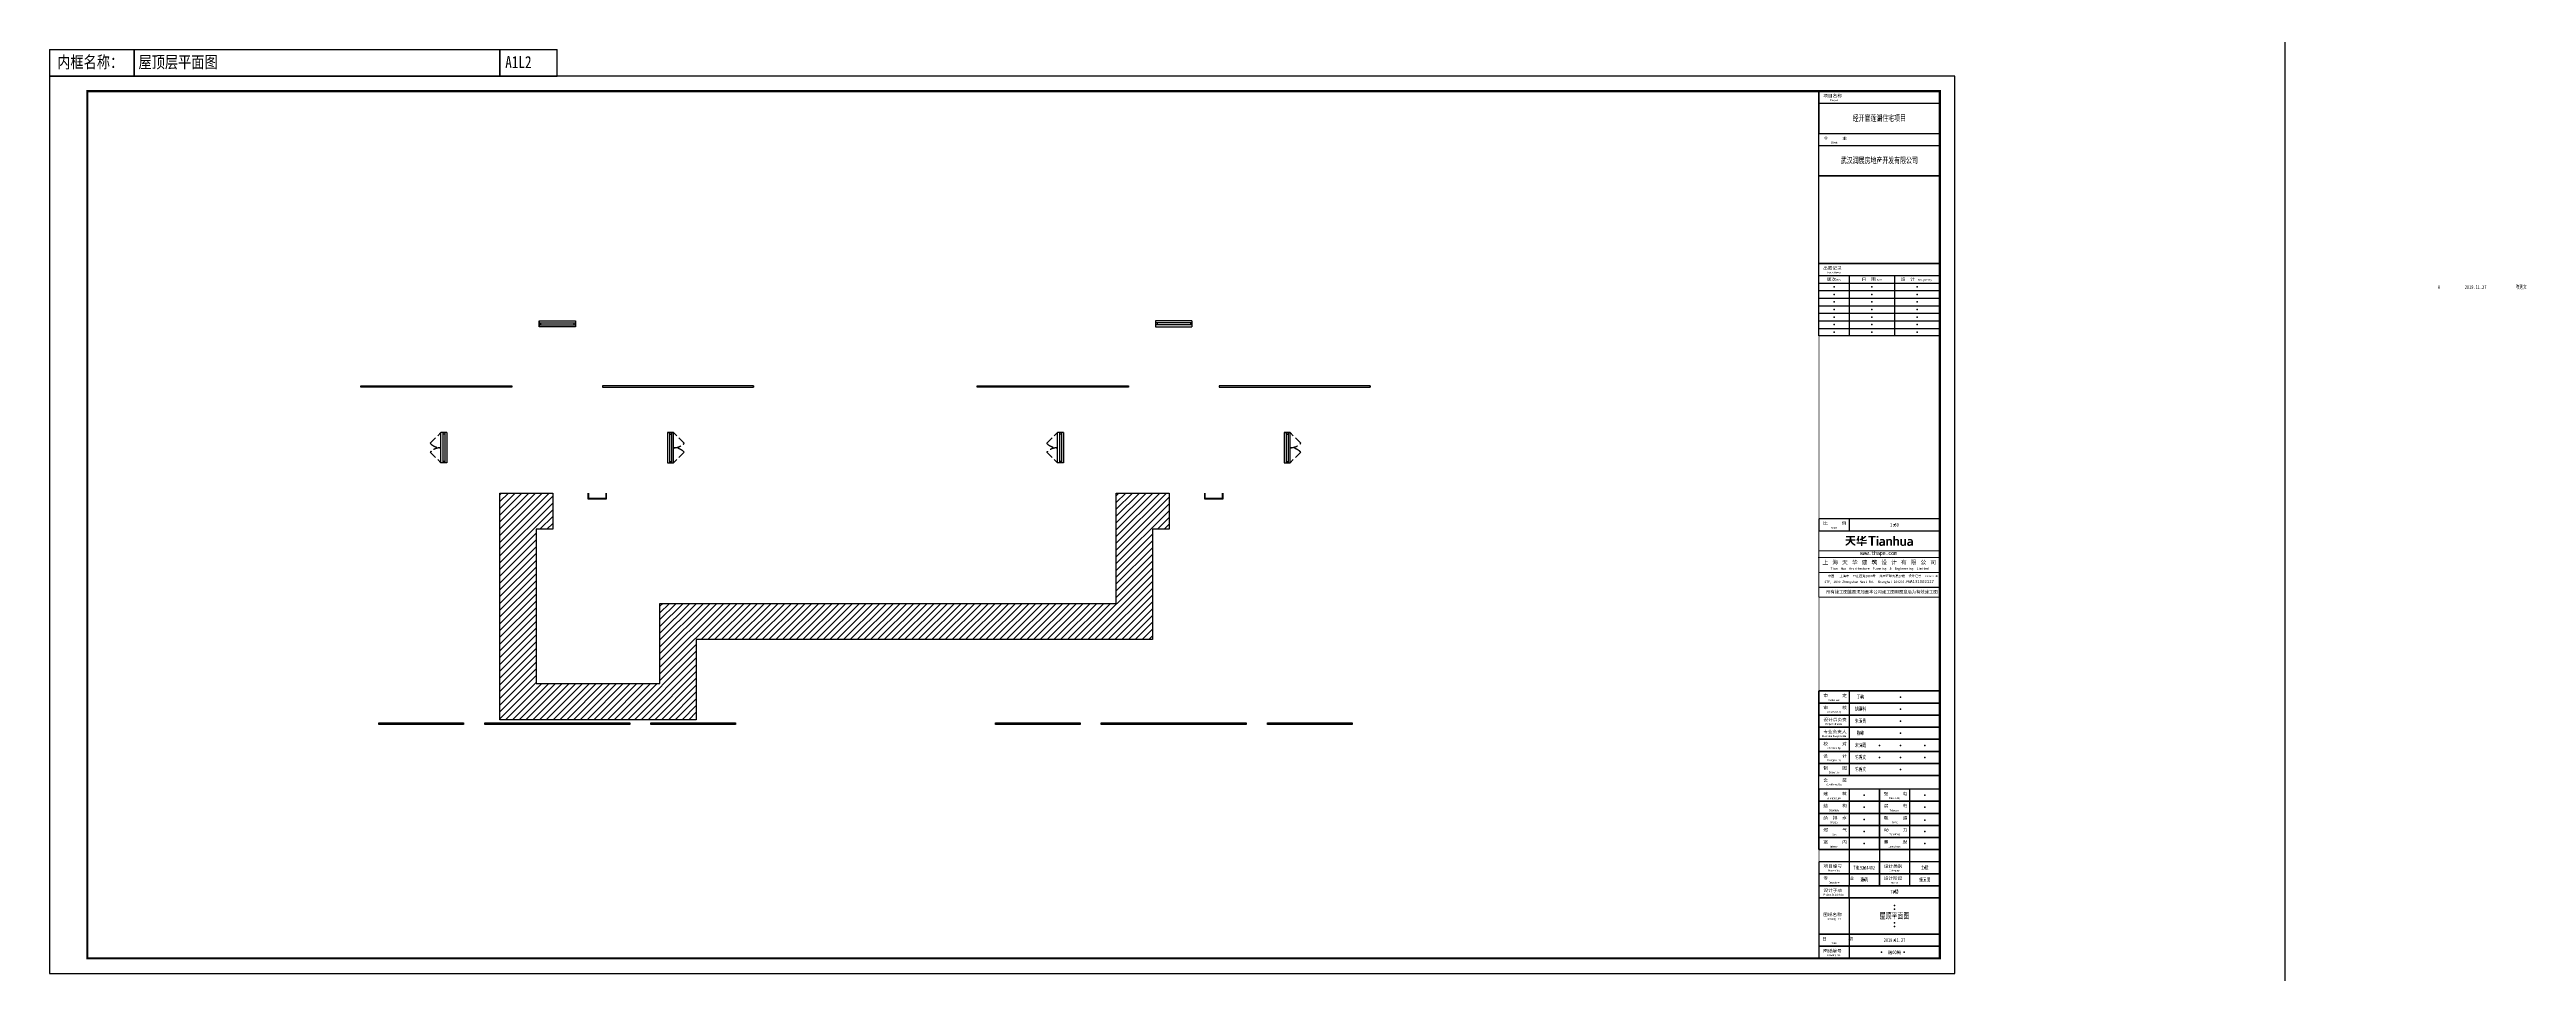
# Model space of a CAD drawing. Extents: x -624355 to 2378000, y 0 to 1700000.
# Drawn here: x 375645 to 457608, y 876925 to 907505 of the extents above; entities that cross this region are included whole.
import ezdxf
from ezdxf.enums import TextEntityAlignment as Align

# ---------------------------------------------------------------- set-up
doc = ezdxf.new("R2010")
doc.units = 0
doc.header["$LTSCALE"] = 1000
doc.header["$MEASUREMENT"] = 0
doc.linetypes.add('DASH', pattern=[0.35, 0.25, -0.1])
doc.layers.get('0').update_dxf_attribs({"linetype": 'CONTINUOUS'})
for name, color, linetype in [('AE-ELEV-4', 251, 'CONTINUOUS'), ('AE-HDWR', 8, 'CONTINUOUS'), ('AE-PATN-MATE', 8, 'CONTINUOUS'), ('AE-WALL', 255, 'CONTINUOUS'), ('AE-WIND', 11, 'CONTINUOUS'), ('C-SHET-LOGO', 7, 'CONTINUOUS'), ('C-SHET-SHET', 144, 'CONTINUOUS'), ('C-XREF-INT', 7, 'CONTINUOUS')]:
    doc.layers.add(name, color=color, linetype=linetype)
doc.layers.add('C-XREF-SLCT', color=7, linetype='CONTINUOUS', plot=False)
doc.layers.add('内框', color=8, linetype='CONTINUOUS', plot=False)
doc.layers.get('C-XREF-INT').off()
doc.styles.add('Acs', font='', dxfattribs={"width": 0.7})
doc.styles.get("Standard").update_dxf_attribs({"font": '', "width": 0.7})
doc.styles.add('STYLEP4', font='GOTHIC.TTF')
doc.styles.add('TH-STYLE1', font='', dxfattribs={"width": 0.7})
doc.styles.add('TH-STYLE2', font='', dxfattribs={"width": 0.7})
doc.styles.add('TH-STYLEP5', font='')
doc.styles.add('TuKuang', font='', dxfattribs={"width": 1.1})
doc.styles.add('黑体', font='simhei.ttf')
doc.styles.get('Acs').set_extended_font_data('SimSun')
doc.styles.get('Standard').set_extended_font_data('SimSun')
doc.styles.get('TH-STYLE1').set_extended_font_data('SimSun')
doc.styles.get('TH-STYLE2').set_extended_font_data('SimSun')
doc.styles.get('TH-STYLEP5').set_extended_font_data('SimSun')
doc.styles.get('TuKuang').set_extended_font_data('SimSun')

# ---------------------------------------------------------------- blocks, each defined once
blk = doc.blocks.new('楼梯间窗平面')
at = {"layer": 'AE-HDWR'}
blk.add_lwpolyline([(0, 0), (1200, 0), (1200, -200), (0, -200)], close=True, dxfattribs=at)
blk.add_wipeout([(0, 0), (1200, 0), (1200, -200), (0, -200)]).dxf.layer = 'AE-HDWR'
at = {"layer": 'AE-WALL'}
for points in [[(0, 0), (0, -200)], [(1200, 0), (1200, -200)]]:
    blk.add_lwpolyline(points, dxfattribs=at)
at = {"layer": 'AE-WIND'}
for points in [[(0, 0), (1200, 0)], [(0, -65), (1200, -65)], [(0, -135), (1200, -135)], [(1200, -200), (0, -200)], [(50, -65), (50, -135)], [(1150, -65), (1150, -135)]]:
    blk.add_lwpolyline(points, dxfattribs=at)
blk = doc.blocks.new('THAPE_A1L2_inner')
blk.add_line((1251, 527), (1251, 555))
at = {"layer": '内框'}
for p, q in [((0, 611.6), (0, 594)), ((0, 611.6), (336, 611.6)), ((56, 594), (56, 611.6)), ((56, 611.6), (56, 594)), ((298.1, 594), (298.1, 611.6)), ((298.1, 611.6), (298.1, 594)), ((336, 594), (336, 611.6)), ((0, 594), (56, 594)), ((32, 594), (0, 594)), ((96, 594), (32, 594)), ((56, 594), (298.1, 594)), ((224, 594), (96, 594)), ((336, 594), (224, 594)), ((298.1, 594), (336, 594))]:
    blk.add_line(p, q, dxfattribs=at)
blk.add_lwpolyline([(0, 0), (1261, 0), (1261, 594), (0, 594)], close=True, dxfattribs=at)
at = {"layer": '内框', "const_width": 1.4}
blk.add_lwpolyline([(25, 584), (25, 10), (1251, 10), (1251, 584)], close=True, dxfattribs=at)
at = {"layer": '内框', "const_width": 0.5}
blk.add_lwpolyline([(1171, 584), (1171, 10)], dxfattribs=at)
at = {"layer": '内框', "style": '黑体', "width": 0.8}
for s, p in [('内框名称：', (5.1, 599.3)), ('A1L2', (301.6, 599.3))]:
    blk.add_text(s, height=8, dxfattribs=at).set_placement(p)
blk.add_attdef('内框名称', (58.9, 599.3), '', height=8, dxfattribs=at)
blk = doc.blocks.new('TH')
at = {"linetype": 'Continuous'}
h = blk.add_hatch(color=256, dxfattribs=at)
h.dxf.hatch_style = 1
h.paths.add_polyline_path([(2.82, 2.83), (2.82, 2.98), (1.76, 2.98), (1.22, 2.98), (0.16, 2.98), (0.16, 2.83), (0.16, 2.76), (0.16, 2.61), (0.59, 2.61), (0.81, 2.61), (1.24, 2.61), (1.24, 2.34), (1.24, 2.21), (1.24, 1.92), (0.74, 1.92), (0.5, 1.92), (0, 1.92), (0, 1.54), (0.69, 1.54), (1.11, 1.54), (1.15, 1.54), (1.09, 1.43), (1.07, 1.39), (1.04, 1.32), (1.01, 1.28), (1, 1.27), (0.98, 1.23), (0.93, 1.15), (0.9, 1.12), (0.74, 0.94), (0.69, 0.89), (0.61, 0.83), (0.57, 0.8), (0.47, 0.72), (0.41, 0.68), (0.35, 0.64), (0.32, 0.63), (0.26, 0.59), (0, 0.46), (0, 0), (0.14, 0.05), (0.19, 0.07), (0.3, 0.11), (0.39, 0.16), (0.43, 0.18), (0.52, 0.22), (0.58, 0.26), (0.61, 0.28), (0.68, 0.32), (0.82, 0.41), (0.87, 0.45), (0.99, 0.56), (1.07, 0.64), (1.12, 0.68), (1.2, 0.76), (1.26, 0.85), (1.33, 0.94), (1.42, 1.08), (1.44, 1.11), (1.49, 1.19), (1.55, 1.08), (1.58, 1.04), (1.63, 0.96), (1.69, 0.88), (1.7, 0.86), (1.87, 0.67), (1.91, 0.64), (1.98, 0.57), (2.07, 0.49), (2.12, 0.45), (2.21, 0.38), (2.3, 0.32), (2.38, 0.28), (2.41, 0.26), (2.48, 0.21), (2.55, 0.18), (2.59, 0.16), (2.66, 0.12), (2.78, 0.07), (2.84, 0.05), (2.98, 0), (2.98, 0.2), (2.98, 0.28), (2.98, 0.46), (2.79, 0.56), (2.75, 0.58), (2.65, 0.63), (2.62, 0.65), (2.6, 0.66), (2.48, 0.74), (2.41, 0.79), (2.37, 0.83), (2.28, 0.9), (2.24, 0.94), (2.22, 0.97), (2.17, 1.01), (2.09, 1.11), (2.05, 1.16), (1.98, 1.27), (1.91, 1.36), (1.89, 1.42), (1.84, 1.54), (2.98, 1.54), (2.98, 1.92), (2.48, 1.92), (2.24, 1.92), (1.74, 1.92), (1.74, 2.61), (2.18, 2.61), (2.39, 2.61), (2.82, 2.61), (2.82, 2.76)])
h = blk.add_hatch(color=256, dxfattribs=at)
h.dxf.hatch_style = 1
h.paths.add_polyline_path([(4.07, 2.55), (4.12, 2.88), (4.12, 3), (3.95, 3), (3.87, 3), (3.68, 3), (3.68, 2.95), (3.68, 2.93), (3.68, 2.89), (3.65, 2.65), (3.64, 2.58), (3.61, 2.46), (3.57, 2.36), (3.55, 2.32), (3.5, 2.23), (3.45, 2.17), (3.33, 2.03), (3.33, 1.84), (3.33, 1.75), (3.33, 1.55), (3.52, 1.65), (3.64, 1.73), (3.64, 1.56), (3.64, 1.49), (3.64, 1.31), (4.07, 1.31), (4.07, 1.81), (4.07, 2.06)])
h = blk.add_hatch(color=256, dxfattribs=at)
h.dxf.hatch_style = 1
h.paths.add_polyline_path([(6.31, 0.92), (6.31, 1.07), (5.81, 1.07), (5.56, 1.07), (5.06, 1.07), (5.06, 1.28), (4.59, 1.28), (4.59, 1.07), (3.33, 1.07), (3.33, 0.69), (4.09, 0.69), (4.59, 0.69), (4.59, 0.01), (5.06, 0.01), (5.06, 0.69), (5.56, 0.69), (5.81, 0.69), (6.31, 0.69), (6.31, 0.84)])
h = blk.add_hatch(color=256, dxfattribs=at)
h.dxf.hatch_style = 1
h.paths.add_polyline_path([(5.51, 2.19), (5.52, 2.19), (5.54, 2.21), (5.64, 2.28), (5.69, 2.32), (5.79, 2.4), (5.88, 2.49), (5.93, 2.54), (6.02, 2.63), (6.16, 2.8), (6.19, 2.86), (6.21, 2.89), (6.24, 2.96), (6.03, 2.96), (5.93, 2.96), (5.73, 2.96), (5.6, 2.8), (5.56, 2.76), (5.53, 2.74), (5.49, 2.7), (5.4, 2.62), (5.35, 2.59), (5.2, 2.46), (5.2, 2.69), (5.2, 2.79), (5.2, 3), (5.02, 3), (4.93, 3), (4.76, 3), (4.76, 2.69), (4.76, 2.54), (4.76, 2.23), (4.69, 2.2), (4.65, 2.19), (4.58, 2.16), (4.53, 2.14), (4.51, 2.14), (4.25, 2.06), (4.25, 1.91), (4.25, 1.83), (4.25, 1.65), (4.44, 1.7), (4.48, 1.71), (4.56, 1.73), (4.63, 1.76), (4.67, 1.77), (4.77, 1.8), (4.77, 1.74), (4.77, 1.72), (4.8, 1.65), (4.8, 1.63), (4.82, 1.6), (4.86, 1.55), (4.89, 1.51), (4.92, 1.49), (4.97, 1.47), (5.01, 1.46), (5.13, 1.42), (5.5, 1.42), (5.69, 1.42), (6.06, 1.42), (6.15, 1.44), (6.19, 1.45), (6.31, 1.5), (6.31, 1.66), (6.31, 1.73), (6.31, 1.87), (6.23, 1.84), (6.19, 1.83), (6.12, 1.8), (6.06, 1.79), (5.78, 1.79), (5.64, 1.79), (5.35, 1.79), (5.31, 1.8), (5.28, 1.81), (5.24, 1.84), (5.23, 1.87), (5.22, 1.89), (5.2, 1.92), (5.2, 1.95), (5.2, 1.97), (5.21, 2), (5.3, 2.05), (5.34, 2.08)])
h = blk.add_hatch(color=256, dxfattribs=at)
h.dxf.hatch_style = 1
h.paths.add_polyline_path([(8.18, 2.52), (8.68, 2.52), (9, 2.52), (9, 2.95), (6.84, 2.95), (6.84, 2.52), (7.66, 2.52), (7.66, 1.53), (7.66, 1.04), (7.66, 0.04), (8.18, 0.04), (8.18, 1.03), (8.18, 1.53)])
h = blk.add_hatch(color=256, dxfattribs=at)
h.dxf.hatch_style = 1
h.paths.add_polyline_path([(9.8, 2.97), (9.29, 2.97), (9.29, 2.5), (9.8, 2.5)])
h = blk.add_hatch(color=256, dxfattribs=at)
h.dxf.hatch_style = 1
h.paths.add_polyline_path([(9.8, 2.04), (9.29, 2.04), (9.29, 1.25), (9.29, 0.04), (9.8, 0.04)])
h = blk.add_hatch(color=256, dxfattribs=at)
h.dxf.hatch_style = 1
h.paths.add_polyline_path([(11.51, 1.95), (11.5, 1.96), (11.49, 1.96), (11.48, 1.97), (11.47, 1.97), (11.46, 1.98), (11.45, 1.98), (11.44, 1.99), (11.43, 1.99), (11.42, 2), (11.41, 2), (11.4, 2.01), (11.39, 2.01), (11.38, 2.02), (11.37, 2.02), (11.34, 2.03), (11.34, 2.03), (11.31, 2.04), (11.31, 2.04), (11.27, 2.05), (11.27, 2.05), (11.23, 2.06), (11.23, 2.06), (11.17, 2.07), (11.17, 2.07), (11.06, 2.08), (11.05, 2.09), (10.93, 2.08), (10.92, 2.08), (10.78, 2.07), (10.78, 2.07), (10.7, 2.06), (10.7, 2.06), (10.64, 2.05), (10.64, 2.05), (10.59, 2.04), (10.59, 2.04), (10.55, 2.03), (10.5, 2.02), (10.5, 2.02), (10.47, 2.01), (10.43, 2), (10.43, 2), (10.4, 1.99), (10.4, 1.99), (10.37, 1.98), (10.37, 1.98), (10.34, 1.97), (10.34, 1.97), (10.31, 1.97), (10.31, 1.58), (10.32, 1.58), (10.33, 1.58), (10.35, 1.59), (10.36, 1.59), (10.37, 1.6), (10.4, 1.61), (10.4, 1.61), (10.43, 1.62), (10.43, 1.62), (10.46, 1.63), (10.46, 1.63), (10.49, 1.64), (10.53, 1.65), (10.53, 1.65), (10.56, 1.66), (10.6, 1.67), (10.6, 1.67), (10.64, 1.68), (10.69, 1.69), (10.75, 1.7), (10.84, 1.71), (10.85, 1.71), (10.99, 1.71), (10.99, 1.71), (11.05, 1.7), (11.09, 1.69), (11.12, 1.68), (11.12, 1.68), (11.15, 1.67), (11.17, 1.66), (11.18, 1.66), (11.19, 1.65), (11.2, 1.64), (11.21, 1.64), (11.22, 1.63), (11.22, 1.63), (11.23, 1.62), (11.23, 1.62), (11.24, 1.61), (11.24, 1.61), (11.25, 1.6), (11.25, 1.6), (11.26, 1.59), (11.27, 1.57), (11.27, 1.57), (11.28, 1.56), (11.29, 1.54), (11.3, 1.51), (11.3, 1.51), (11.31, 1.48), (11.31, 1.46), (11.31, 1.4), (11.31, 1.28), (11.19, 1.28), (11.05, 1.28), (10.86, 1.27), (10.86, 1.27), (10.76, 1.26), (10.76, 1.26), (10.69, 1.25), (10.69, 1.25), (10.64, 1.24), (10.64, 1.24), (10.6, 1.23), (10.6, 1.23), (10.56, 1.22), (10.56, 1.22), (10.53, 1.21), (10.53, 1.21), (10.5, 1.2), (10.5, 1.2), (10.47, 1.19), (10.47, 1.19), (10.45, 1.18), (10.42, 1.17), (10.42, 1.17), (10.41, 1.16), (10.4, 1.16), (10.39, 1.15), (10.38, 1.15), (10.37, 1.14), (10.36, 1.14), (10.35, 1.13), (10.34, 1.12), (10.33, 1.12), (10.32, 1.11), (10.31, 1.11), (10.31, 1.11), (10.3, 1.1), (10.29, 1.09), (10.28, 1.08), (10.27, 1.08), (10.27, 1.08), (10.26, 1.07), (10.26, 1.07), (10.25, 1.06), (10.25, 1.06), (10.24, 1.05), (10.24, 1.05), (10.23, 1.04), (10.23, 1.04), (10.22, 1.03), (10.22, 1.03), (10.21, 1.02), (10.2, 1.01), (10.2, 1.01), (10.19, 0.99), (10.18, 0.98), (10.17, 0.97), (10.17, 0.97), (10.16, 0.95), (10.16, 0.95), (10.15, 0.93), (10.14, 0.92), (10.14, 0.92), (10.13, 0.89), (10.12, 0.87), (10.12, 0.87), (10.11, 0.85), (10.11, 0.85), (10.1, 0.81), (10.1, 0.81), (10.09, 0.77), (10.07, 0.7), (10.07, 0.55), (10.09, 0.48), (10.09, 0.48), (10.1, 0.43), (10.1, 0.43), (10.11, 0.39), (10.11, 0.39), (10.12, 0.36), (10.12, 0.36), (10.13, 0.34), (10.13, 0.34), (10.14, 0.32), (10.14, 0.32), (10.15, 0.3), (10.15, 0.3), (10.16, 0.28), (10.16, 0.28), (10.17, 0.26), (10.17, 0.26), (10.18, 0.24), (10.18, 0.24), (10.19, 0.23), (10.19, 0.23), (10.2, 0.22), (10.21, 0.2), (10.21, 0.2), (10.22, 0.19), (10.22, 0.19), (10.23, 0.18), (10.23, 0.18), (10.24, 0.17), (10.24, 0.17), (10.25, 0.16), (10.25, 0.16), (10.26, 0.15), (10.26, 0.15), (10.27, 0.14), (10.27, 0.14), (10.28, 0.13), (10.28, 0.13), (10.29, 0.12), (10.3, 0.11), (10.31, 0.1), (10.32, 0.1), (10.33, 0.09), (10.34, 0.08), (10.35, 0.08), (10.36, 0.07), (10.37, 0.06), (10.38, 0.06), (10.39, 0.05), (10.4, 0.05), (10.41, 0.04), (10.41, 0.04), (10.44, 0.03), (10.46, 0.02), (10.46, 0.02), (10.5, 0.01), (10.5, 0.01), (10.54, 0), (10.61, -0.01), (10.8, -0.01), (10.89, 0), (10.93, 0.01), (10.98, 0.02), (10.98, 0.02), (11.01, 0.03), (11.05, 0.04), (11.06, 0.04), (11.07, 0.05), (11.1, 0.06), (11.11, 0.06), (11.12, 0.07), (11.13, 0.07), (11.14, 0.08), (11.15, 0.08), (11.16, 0.09), (11.17, 0.09), (11.18, 0.1), (11.19, 0.1), (11.2, 0.11), (11.21, 0.12), (11.21, 0.12), (11.23, 0.13), (11.24, 0.14), (11.24, 0.14), (11.25, 0.15), (11.25, 0.15), (11.26, 0.16), (11.26, 0.16), (11.28, 0.17), (11.29, 0.18), (11.29, 0.18), (11.3, 0.19), (11.3, 0.19), (11.31, 0.2), (11.36, 0.24), (11.36, 0.04), (11.82, 0.04), (11.82, 1.29), (11.82, 1.31), (11.81, 1.39), (11.81, 1.39), (11.8, 1.46), (11.8, 1.46), (11.79, 1.5), (11.78, 1.55), (11.78, 1.55), (11.77, 1.58), (11.77, 1.58), (11.76, 1.61), (11.76, 1.61), (11.75, 1.64), (11.75, 1.64), (11.74, 1.66), (11.74, 1.66), (11.73, 1.68), (11.72, 1.71), (11.72, 1.71), (11.71, 1.72), (11.7, 1.74), (11.7, 1.74), (11.69, 1.76), (11.69, 1.76), (11.68, 1.78), (11.68, 1.78), (11.67, 1.79), (11.66, 1.81), (11.66, 1.81), (11.65, 1.82), (11.65, 1.82), (11.64, 1.83), (11.64, 1.83), (11.63, 1.84), (11.62, 1.86), (11.62, 1.86), (11.61, 1.87), (11.61, 1.87), (11.6, 1.88), (11.6, 1.88), (11.59, 1.89), (11.59, 1.89), (11.58, 1.9), (11.57, 1.9), (11.55, 1.91), (11.55, 1.92), (11.54, 1.93), (11.53, 1.93), (11.51, 1.94)])
h.paths.add_polyline_path([(11.04, 0.92), (11.31, 0.93), (11.31, 0.76), (11.31, 0.74), (11.3, 0.72), (11.29, 0.69), (11.28, 0.66), (11.27, 0.64), (11.26, 0.62), (11.25, 0.6), (11.25, 0.6), (11.24, 0.59), (11.24, 0.58), (11.23, 0.58), (11.23, 0.57), (11.22, 0.56), (11.22, 0.56), (11.21, 0.55), (11.21, 0.55), (11.2, 0.54), (11.2, 0.54), (11.19, 0.53), (11.19, 0.53), (11.18, 0.52), (11.17, 0.51), (11.16, 0.5), (11.15, 0.5), (11.14, 0.49), (11.13, 0.48), (11.12, 0.48), (11.11, 0.47), (11.09, 0.46), (11.06, 0.45), (11.06, 0.45), (11.04, 0.44), (11.01, 0.43), (10.97, 0.42), (10.92, 0.41), (10.91, 0.41), (10.84, 0.41), (10.81, 0.41), (10.76, 0.41), (10.72, 0.42), (10.69, 0.43), (10.67, 0.44), (10.67, 0.45), (10.66, 0.45), (10.64, 0.46), (10.64, 0.47), (10.63, 0.48), (10.63, 0.48), (10.62, 0.49), (10.61, 0.51), (10.61, 0.51), (10.6, 0.52), (10.59, 0.55), (10.58, 0.57), (10.58, 0.58), (10.57, 0.62), (10.57, 0.67), (10.57, 0.69), (10.57, 0.71), (10.58, 0.72), (10.59, 0.74), (10.59, 0.74), (10.6, 0.76), (10.61, 0.78), (10.62, 0.79), (10.62, 0.79), (10.63, 0.8), (10.63, 0.8), (10.64, 0.81), (10.64, 0.81), (10.65, 0.82), (10.65, 0.82), (10.67, 0.83), (10.69, 0.84), (10.71, 0.85), (10.73, 0.86), (10.75, 0.87), (10.79, 0.88), (10.79, 0.88), (10.82, 0.89), (10.87, 0.9), (10.93, 0.91), (11.02, 0.92)], flags=16)
h = blk.add_hatch(color=256, dxfattribs=at)
h.dxf.hatch_style = 1
h.paths.add_polyline_path([(12.71, 1.48), (12.72, 1.5), (12.72, 1.5), (12.73, 1.52), (12.73, 1.52), (12.74, 1.54), (12.74, 1.54), (12.75, 1.55), (12.75, 1.55), (12.76, 1.57), (12.76, 1.57), (12.77, 1.58), (12.77, 1.58), (12.78, 1.59), (12.78, 1.59), (12.8, 1.61), (12.81, 1.62), (12.83, 1.63), (12.84, 1.64), (12.85, 1.64), (12.87, 1.65), (12.88, 1.65), (12.89, 1.66), (12.9, 1.66), (12.91, 1.67), (12.94, 1.68), (12.94, 1.68), (12.97, 1.69), (13.01, 1.7), (13.07, 1.71), (13.11, 1.71), (13.15, 1.71), (13.18, 1.71), (13.23, 1.7), (13.26, 1.69), (13.28, 1.68), (13.29, 1.68), (13.3, 1.67), (13.31, 1.67), (13.32, 1.66), (13.33, 1.66), (13.33, 1.66), (13.34, 1.65), (13.34, 1.65), (13.35, 1.64), (13.35, 1.64), (13.36, 1.63), (13.36, 1.63), (13.37, 1.62), (13.37, 1.62), (13.38, 1.61), (13.38, 1.61), (13.39, 1.6), (13.4, 1.58), (13.4, 1.58), (13.41, 1.56), (13.41, 1.56), (13.42, 1.54), (13.43, 1.51), (13.44, 1.44), (13.44, 0.04), (13.94, 0.04), (13.94, 1.45), (13.93, 1.55), (13.93, 1.55), (13.92, 1.6), (13.92, 1.6), (13.91, 1.64), (13.91, 1.64), (13.9, 1.67), (13.9, 1.67), (13.89, 1.7), (13.89, 1.7), (13.88, 1.72), (13.88, 1.72), (13.87, 1.74), (13.87, 1.74), (13.86, 1.76), (13.86, 1.76), (13.85, 1.78), (13.85, 1.78), (13.84, 1.8), (13.84, 1.8), (13.83, 1.81), (13.83, 1.81), (13.82, 1.82), (13.81, 1.84), (13.81, 1.84), (13.8, 1.85), (13.8, 1.85), (13.79, 1.86), (13.79, 1.86), (13.78, 1.87), (13.77, 1.89), (13.77, 1.89), (13.76, 1.9), (13.76, 1.9), (13.75, 1.9), (13.74, 1.91), (13.73, 1.92), (13.73, 1.92), (13.72, 1.93), (13.72, 1.93), (13.71, 1.94), (13.71, 1.94), (13.7, 1.94), (13.69, 1.95), (13.68, 1.96), (13.68, 1.96), (13.67, 1.96), (13.66, 1.97), (13.65, 1.98), (13.65, 1.98), (13.64, 1.98), (13.63, 1.99), (13.62, 1.99), (13.61, 2), (13.6, 2), (13.59, 2.01), (13.58, 2.01), (13.57, 2.02), (13.56, 2.02), (13.53, 2.03), (13.52, 2.04), (13.51, 2.04), (13.47, 2.05), (13.44, 2.06), (13.44, 2.06), (13.38, 2.07), (13.38, 2.07), (13.29, 2.08), (13.29, 2.08), (13.19, 2.08), (13.09, 2.07), (13.09, 2.07), (13.04, 2.06), (13.04, 2.06), (13, 2.05), (13, 2.05), (12.96, 2.04), (12.96, 2.04), (12.93, 2.03), (12.93, 2.03), (12.9, 2.02), (12.9, 2.02), (12.89, 2.01), (12.88, 2.01), (12.87, 2), (12.86, 2), (12.85, 1.99), (12.84, 1.99), (12.83, 1.98), (12.82, 1.98), (12.81, 1.97), (12.8, 1.97), (12.79, 1.96), (12.77, 1.95), (12.76, 1.94), (12.74, 1.93), (12.73, 1.92), (12.72, 1.91), (12.7, 1.9), (12.69, 1.89), (12.66, 1.89), (12.66, 2.04), (12.2, 2.04), (12.2, 0.04), (12.71, 0.04)])
h = blk.add_hatch(color=256, dxfattribs=at)
h.dxf.hatch_style = 1
h.paths.add_polyline_path([(15.18, 1.71), (15.19, 1.71), (15.28, 1.71), (15.3, 1.71), (15.34, 1.7), (15.38, 1.69), (15.4, 1.68), (15.42, 1.67), (15.43, 1.67), (15.44, 1.66), (15.45, 1.65), (15.46, 1.65), (15.47, 1.64), (15.47, 1.64), (15.48, 1.63), (15.48, 1.63), (15.49, 1.62), (15.49, 1.62), (15.5, 1.61), (15.51, 1.59), (15.51, 1.59), (15.52, 1.58), (15.53, 1.56), (15.54, 1.53), (15.55, 1.49), (15.55, 0.04), (16.05, 0.04), (16.05, 1.53), (16.05, 1.53), (16.04, 1.59), (16.04, 1.59), (16.03, 1.63), (16.03, 1.63), (16.02, 1.66), (16.01, 1.69), (16.01, 1.69), (16, 1.71), (15.99, 1.73), (15.98, 1.75), (15.97, 1.77), (15.96, 1.79), (15.95, 1.81), (15.95, 1.81), (15.94, 1.82), (15.94, 1.82), (15.93, 1.83), (15.92, 1.85), (15.92, 1.85), (15.91, 1.86), (15.91, 1.86), (15.9, 1.87), (15.9, 1.87), (15.89, 1.88), (15.89, 1.88), (15.88, 1.89), (15.88, 1.89), (15.87, 1.9), (15.87, 1.9), (15.86, 1.91), (15.86, 1.91), (15.85, 1.92), (15.85, 1.92), (15.84, 1.93), (15.82, 1.94), (15.81, 1.95), (15.8, 1.96), (15.78, 1.97), (15.75, 1.98), (15.75, 1.99), (15.74, 1.99), (15.73, 2), (15.71, 2.01), (15.69, 2.02), (15.68, 2.02), (15.65, 2.03), (15.62, 2.04), (15.59, 2.05), (15.59, 2.05), (15.55, 2.06), (15.55, 2.06), (15.5, 2.07), (15.5, 2.07), (15.4, 2.08), (15.31, 2.08), (15.3, 2.08), (15.21, 2.07), (15.21, 2.07), (15.15, 2.06), (15.15, 2.06), (15.11, 2.05), (15.11, 2.05), (15.08, 2.04), (15.05, 2.03), (15.02, 2.02), (15.02, 2.02), (15, 2.01), (14.97, 2), (14.97, 2), (14.96, 1.99), (14.94, 1.98), (14.92, 1.97), (14.91, 1.97), (14.9, 1.96), (14.88, 1.95), (14.87, 1.95), (14.86, 1.94), (14.85, 1.93), (14.84, 1.93), (14.83, 1.91), (14.82, 1.91), (14.8, 1.9), (14.78, 1.89), (14.78, 2.95), (14.32, 2.95), (14.32, 0.04), (14.82, 0.04), (14.82, 1.45), (14.83, 1.49), (14.84, 1.51), (14.85, 1.53), (14.86, 1.55), (14.87, 1.56), (14.87, 1.56), (14.88, 1.57), (14.88, 1.57), (14.89, 1.58), (14.89, 1.58), (14.9, 1.59), (14.9, 1.59), (14.91, 1.6), (14.91, 1.6), (14.92, 1.61), (14.92, 1.61), (14.93, 1.61), (14.94, 1.63), (14.94, 1.63), (14.95, 1.64), (14.97, 1.64), (14.98, 1.64), (14.99, 1.65), (15.01, 1.66), (15.03, 1.67), (15.06, 1.68), (15.09, 1.69), (15.12, 1.7)])
h = blk.add_hatch(color=256, dxfattribs=at)
h.dxf.hatch_style = 1
h.paths.add_polyline_path([(16.93, 2.04), (16.42, 2.04), (16.42, 0.56), (16.42, 0.56), (16.43, 0.55), (16.44, 0.49), (16.44, 0.49), (16.45, 0.45), (16.45, 0.45), (16.46, 0.42), (16.46, 0.42), (16.47, 0.39), (16.47, 0.39), (16.48, 0.37), (16.49, 0.34), (16.49, 0.34), (16.5, 0.32), (16.5, 0.32), (16.51, 0.31), (16.52, 0.29), (16.52, 0.29), (16.53, 0.27), (16.53, 0.27), (16.54, 0.26), (16.55, 0.24), (16.55, 0.24), (16.56, 0.23), (16.56, 0.23), (16.57, 0.22), (16.57, 0.22), (16.58, 0.21), (16.58, 0.21), (16.59, 0.2), (16.59, 0.2), (16.6, 0.19), (16.6, 0.19), (16.61, 0.18), (16.61, 0.18), (16.62, 0.17), (16.62, 0.17), (16.63, 0.16), (16.63, 0.16), (16.64, 0.15), (16.64, 0.15), (16.65, 0.14), (16.66, 0.13), (16.67, 0.12), (16.68, 0.12), (16.69, 0.11), (16.7, 0.1), (16.71, 0.1), (16.72, 0.09), (16.73, 0.08), (16.74, 0.08), (16.75, 0.07), (16.76, 0.07), (16.77, 0.06), (16.78, 0.06), (16.79, 0.05), (16.8, 0.05), (16.81, 0.04), (16.81, 0.04), (16.84, 0.03), (16.84, 0.03), (16.87, 0.02), (16.87, 0.02), (16.91, 0.01), (16.91, 0.01), (16.95, 0), (17.02, -0.01), (17.03, -0.01), (17.05, -0.02), (17.11, -0.02), (17.18, -0.01), (17.21, -0.01), (17.28, 0), (17.28, 0), (17.33, 0.01), (17.33, 0.01), (17.37, 0.02), (17.37, 0.02), (17.4, 0.03), (17.4, 0.03), (17.43, 0.04), (17.43, 0.04), (17.46, 0.05), (17.47, 0.05), (17.48, 0.06), (17.51, 0.07), (17.52, 0.07), (17.53, 0.08), (17.54, 0.08), (17.55, 0.09), (17.56, 0.1), (17.58, 0.11), (17.59, 0.11), (17.6, 0.12), (17.63, 0.14), (17.64, 0.14), (17.65, 0.15), (17.65, 0.15), (17.66, 0.17), (17.69, 0.18), (17.69, 0.04), (18.15, 0.04), (18.15, 2.04), (17.66, 2.04), (17.66, 0.62), (17.65, 0.58), (17.64, 0.56), (17.64, 0.56), (17.63, 0.54), (17.62, 0.53), (17.62, 0.53), (17.61, 0.52), (17.61, 0.52), (17.6, 0.51), (17.6, 0.51), (17.59, 0.5), (17.59, 0.5), (17.58, 0.49), (17.58, 0.49), (17.57, 0.48), (17.57, 0.48), (17.56, 0.47), (17.56, 0.47), (17.55, 0.46), (17.54, 0.45), (17.53, 0.44), (17.52, 0.44), (17.51, 0.43), (17.5, 0.42), (17.49, 0.42), (17.48, 0.41), (17.47, 0.41), (17.45, 0.4), (17.42, 0.39), (17.42, 0.39), (17.39, 0.38), (17.39, 0.38), (17.36, 0.37), (17.31, 0.36), (17.18, 0.36), (17.16, 0.36), (17.12, 0.37), (17.12, 0.37), (17.09, 0.38), (17.08, 0.39), (17.07, 0.39), (17.06, 0.4), (17.05, 0.4), (17.03, 0.41), (17.03, 0.42), (17.02, 0.43), (17.02, 0.43), (17.01, 0.44), (17.01, 0.44), (17, 0.45), (17, 0.45), (16.99, 0.46), (16.99, 0.46), (16.98, 0.47), (16.97, 0.49), (16.97, 0.49), (16.96, 0.5), (16.95, 0.52), (16.94, 0.55), (16.93, 0.59)])
h = blk.add_hatch(color=256, dxfattribs=at)
h.dxf.hatch_style = 1
h.paths.add_polyline_path([(20.19, 1.25), (20.19, 1.26), (20.18, 1.37), (20.17, 1.44), (20.17, 1.44), (20.16, 1.49), (20.15, 1.54), (20.15, 1.54), (20.14, 1.57), (20.14, 1.57), (20.13, 1.6), (20.13, 1.6), (20.12, 1.63), (20.12, 1.63), (20.11, 1.66), (20.11, 1.66), (20.1, 1.68), (20.1, 1.68), (20.09, 1.7), (20.09, 1.7), (20.08, 1.72), (20.08, 1.72), (20.07, 1.74), (20.07, 1.74), (20.06, 1.76), (20.06, 1.76), (20.05, 1.77), (20.04, 1.79), (20.04, 1.79), (20.03, 1.8), (20.02, 1.82), (20.02, 1.82), (20.01, 1.83), (20.01, 1.83), (20, 1.84), (20, 1.84), (19.99, 1.85), (19.99, 1.85), (19.98, 1.86), (19.98, 1.86), (19.97, 1.87), (19.97, 1.87), (19.96, 1.88), (19.96, 1.88), (19.95, 1.89), (19.95, 1.89), (19.94, 1.9), (19.94, 1.9), (19.93, 1.91), (19.93, 1.91), (19.92, 1.92), (19.92, 1.92), (19.91, 1.93), (19.91, 1.93), (19.9, 1.93), (19.89, 1.94), (19.88, 1.95), (19.88, 1.95), (19.87, 1.95), (19.86, 1.96), (19.85, 1.97), (19.85, 1.97), (19.84, 1.97), (19.83, 1.98), (19.82, 1.98), (19.81, 1.99), (19.8, 1.99), (19.79, 2), (19.78, 2), (19.77, 2.01), (19.76, 2.01), (19.73, 2.02), (19.72, 2.03), (19.71, 2.03), (19.68, 2.04), (19.68, 2.04), (19.64, 2.05), (19.64, 2.05), (19.6, 2.06), (19.6, 2.06), (19.54, 2.07), (19.54, 2.07), (19.43, 2.08), (19.41, 2.09), (19.31, 2.09), (19.29, 2.08), (19.15, 2.07), (19.15, 2.07), (19.07, 2.06), (19.07, 2.06), (19.01, 2.05), (19.01, 2.05), (18.96, 2.04), (18.91, 2.03), (18.91, 2.03), (18.87, 2.02), (18.87, 2.02), (18.84, 2.01), (18.8, 2), (18.8, 2), (18.77, 1.99), (18.77, 1.99), (18.74, 1.98), (18.74, 1.98), (18.71, 1.97), (18.71, 1.97), (18.68, 1.97), (18.68, 1.59), (18.68, 1.58), (18.72, 1.59), (18.73, 1.59), (18.74, 1.6), (18.77, 1.61), (18.77, 1.61), (18.8, 1.62), (18.8, 1.62), (18.83, 1.63), (18.83, 1.63), (18.86, 1.64), (18.9, 1.65), (18.9, 1.65), (18.93, 1.66), (18.97, 1.67), (18.97, 1.67), (19.01, 1.68), (19.06, 1.69), (19.12, 1.7), (19.21, 1.71), (19.23, 1.72), (19.34, 1.72), (19.35, 1.71), (19.42, 1.7), (19.46, 1.69), (19.49, 1.68), (19.51, 1.67), (19.52, 1.67), (19.53, 1.66), (19.54, 1.66), (19.55, 1.65), (19.56, 1.65), (19.56, 1.65), (19.57, 1.64), (19.58, 1.63), (19.59, 1.63), (19.59, 1.63), (19.6, 1.62), (19.6, 1.62), (19.61, 1.61), (19.61, 1.61), (19.62, 1.6), (19.63, 1.58), (19.63, 1.58), (19.64, 1.57), (19.65, 1.55), (19.65, 1.55), (19.66, 1.53), (19.67, 1.5), (19.68, 1.46), (19.68, 1.45), (19.68, 1.41), (19.68, 1.36), (19.68, 1.32), (19.68, 1.28), (19.51, 1.28), (19.37, 1.27), (19.23, 1.27), (19.23, 1.27), (19.13, 1.26), (19.13, 1.26), (19.06, 1.25), (19.06, 1.25), (19.01, 1.24), (19.01, 1.24), (18.97, 1.23), (18.97, 1.23), (18.93, 1.22), (18.93, 1.22), (18.89, 1.21), (18.89, 1.21), (18.86, 1.2), (18.86, 1.2), (18.84, 1.19), (18.81, 1.18), (18.81, 1.18), (18.8, 1.17), (18.79, 1.17), (18.78, 1.16), (18.77, 1.16), (18.76, 1.15), (18.75, 1.15), (18.74, 1.14), (18.73, 1.14), (18.72, 1.13), (18.71, 1.13), (18.7, 1.12), (18.69, 1.11), (18.68, 1.11), (18.67, 1.1), (18.66, 1.09), (18.65, 1.09), (18.65, 1.09), (18.64, 1.08), (18.64, 1.08), (18.63, 1.07), (18.63, 1.07), (18.62, 1.06), (18.62, 1.06), (18.61, 1.05), (18.61, 1.05), (18.6, 1.04), (18.6, 1.04), (18.59, 1.03), (18.59, 1.03), (18.58, 1.02), (18.58, 1.02), (18.57, 1.01), (18.57, 1.01), (18.56, 1), (18.56, 1), (18.55, 0.99), (18.55, 0.99), (18.54, 0.97), (18.54, 0.97), (18.53, 0.96), (18.53, 0.96), (18.52, 0.94), (18.52, 0.94), (18.51, 0.92), (18.51, 0.92), (18.5, 0.9), (18.5, 0.9), (18.49, 0.88), (18.49, 0.88), (18.48, 0.85), (18.48, 0.85), (18.47, 0.82), (18.47, 0.82), (18.46, 0.79), (18.46, 0.79), (18.44, 0.74), (18.44, 0.73), (18.44, 0.7), (18.44, 0.69), (18.43, 0.62), (18.44, 0.55), (18.44, 0.51), (18.45, 0.5), (18.46, 0.46), (18.46, 0.46), (18.47, 0.42), (18.47, 0.42), (18.48, 0.38), (18.48, 0.38), (18.49, 0.36), (18.5, 0.33), (18.5, 0.33), (18.51, 0.31), (18.51, 0.31), (18.52, 0.29), (18.52, 0.29), (18.53, 0.27), (18.53, 0.27), (18.54, 0.26), (18.55, 0.24), (18.55, 0.24), (18.56, 0.23), (18.57, 0.21), (18.57, 0.21), (18.58, 0.2), (18.58, 0.2), (18.59, 0.19), (18.59, 0.19), (18.6, 0.18), (18.61, 0.16), (18.61, 0.16), (18.62, 0.15), (18.62, 0.15), (18.63, 0.14), (18.64, 0.13), (18.65, 0.13), (18.65, 0.13), (18.66, 0.12), (18.66, 0.12), (18.67, 0.11), (18.67, 0.11), (18.68, 0.1), (18.69, 0.09), (18.7, 0.09), (18.7, 0.09), (18.71, 0.08), (18.72, 0.07), (18.73, 0.07), (18.74, 0.06), (18.75, 0.06), (18.76, 0.05), (18.77, 0.05), (18.78, 0.04), (18.79, 0.04), (18.8, 0.03), (18.8, 0.03), (18.83, 0.02), (18.83, 0.02), (18.87, 0.01), (18.87, 0.01), (18.91, 0), (18.91, 0), (18.97, -0.01), (18.98, -0.01), (19.16, -0.01), (19.16, -0.01), (19.17, -0.01), (19.25, 0), (19.25, 0), (19.3, 0.01), (19.35, 0.02), (19.35, 0.02), (19.38, 0.03), (19.38, 0.03), (19.41, 0.04), (19.41, 0.04), (19.44, 0.05), (19.44, 0.05), (19.47, 0.06), (19.48, 0.06), (19.49, 0.07), (19.5, 0.07), (19.51, 0.08), (19.52, 0.08), (19.53, 0.09), (19.54, 0.09), (19.55, 0.1), (19.56, 0.11), (19.56, 0.11), (19.58, 0.12), (19.59, 0.13), (19.59, 0.13), (19.61, 0.14), (19.62, 0.15), (19.62, 0.15), (19.63, 0.16), (19.63, 0.16), (19.64, 0.17), (19.64, 0.17), (19.65, 0.18), (19.65, 0.18), (19.66, 0.19), (19.66, 0.19), (19.67, 0.2), (19.67, 0.2), (19.68, 0.21), (19.68, 0.21), (19.69, 0.22), (19.69, 0.22), (19.7, 0.23), (19.7, 0.23), (19.72, 0.25), (19.72, 0.04), (20.19, 0.04)])
h.paths.add_polyline_path([(18.93, 0.68), (18.94, 0.69), (18.95, 0.72), (18.95, 0.72), (18.96, 0.75), (18.97, 0.77), (18.97, 0.77), (18.98, 0.78), (18.98, 0.78), (18.99, 0.79), (18.99, 0.79), (19, 0.8), (19, 0.8), (19.01, 0.81), (19.01, 0.81), (19.02, 0.82), (19.02, 0.82), (19.03, 0.82), (19.04, 0.83), (19.05, 0.84), (19.05, 0.84), (19.06, 0.84), (19.07, 0.85), (19.1, 0.86), (19.11, 0.86), (19.12, 0.87), (19.15, 0.88), (19.19, 0.89), (19.24, 0.9), (19.3, 0.91), (19.39, 0.92), (19.4, 0.93), (19.51, 0.93), (19.59, 0.93), (19.63, 0.93), (19.68, 0.93), (19.68, 0.78), (19.68, 0.77), (19.67, 0.73), (19.67, 0.73), (19.66, 0.7), (19.65, 0.67), (19.64, 0.65), (19.64, 0.65), (19.63, 0.63), (19.63, 0.63), (19.62, 0.61), (19.62, 0.61), (19.61, 0.59), (19.61, 0.59), (19.6, 0.58), (19.6, 0.58), (19.59, 0.57), (19.59, 0.57), (19.58, 0.55), (19.58, 0.55), (19.57, 0.54), (19.57, 0.54), (19.56, 0.53), (19.56, 0.53), (19.55, 0.52), (19.55, 0.52), (19.54, 0.51), (19.53, 0.5), (19.52, 0.5), (19.52, 0.5), (19.51, 0.49), (19.5, 0.48), (19.49, 0.48), (19.48, 0.47), (19.47, 0.47), (19.46, 0.46), (19.45, 0.46), (19.43, 0.45), (19.4, 0.44), (19.37, 0.43), (19.34, 0.42), (19.29, 0.41), (19.25, 0.41), (19.17, 0.41), (19.13, 0.41), (19.09, 0.42), (19.06, 0.43), (19.05, 0.44), (19.04, 0.44), (19.03, 0.45), (19.02, 0.46), (19.02, 0.46), (19.01, 0.47), (19.01, 0.47), (19, 0.48), (19, 0.48), (18.99, 0.49), (18.99, 0.49), (18.98, 0.5), (18.98, 0.5), (18.97, 0.52), (18.97, 0.52), (18.96, 0.54), (18.95, 0.57), (18.95, 0.57), (18.94, 0.59), (18.93, 0.61)], flags=16)
blk = doc.blocks.new('LOGO2014')
blk.add_line((79.9, 44), (79.9, 30.8))
at = {"const_width": 0.5}
blk.add_lwpolyline([(80, 0), (0, 0), (0, 44), (80, 44)], close=True, dxfattribs=at)
at = {"lineweight": 9}
for points in [[(79.9, 0), (0, 0), (0, 44), (79.9, 44), (79.9, 0)], [(-0.4, 26.4), (79.5, 26.4)], [(0, 30.8), (79.9, 30.8)], [(-0.1, 16.4), (79.8, 16.4)], [(0, 6.5), (79.9, 6.5)]]:
    blk.add_lwpolyline(points, dxfattribs=at)
at = {"const_width": 0.5}
blk.add_lwpolyline([(0, 6.8), (80, 6.8)], dxfattribs=at)
at = {"linetype": 'Continuous', "xscale": 2.207590749970477, "yscale": 2.207590749970477, "zscale": 2.207590749970477}
blk.add_blockref('TH', (17.6, 34), dxfattribs=at)
for s, insert, char_height, width, attachment_point, style in [('{\\fSimHei|b1|i0|c134|p2;\\W1;\\T1.1;上 海 天 华 建 筑 设 计 有 限 公 司}', (40.1, 23), 2.7, 80.945, 5, 'TH-STYLE2'), ('{\\fSTXihei|b0|i0|c204|p2;\\T0.95;Tian\\fSTXihei|b0|i0|c238|p2; \\fSTXihei|b0|i0|c204|p2; Hua\\fSTXihei|b0|i0|c238|p2; \\fSTXihei|b0|i0|c204|p2; Architecture \\fSTXihei|b0|i0|c238|p2; \\fSTXihei|b0|i0|c204|p2;Planning \\fSTXihei|b0|i0|c238|p2; \\fSTXihei|b0|i0|c204|p2;& \\fSTXihei|b0|i0|c238|p2; \\fSTXihei|b0|i0|c204|p2;Engineering\\fSTXihei|b0|i0|c238|p2; \\fSTXihei|b0|i0|c204|p2; Limited}', (40.1, 18.8), 1.5, 54.8, 5, 'TH-STYLEP5'), ('{\\fSTXihei|b0|i0|c134|p2;所有施工图蓝图须加盖本公司施工图用图章后为有效施工图}', (4.8, 4.6), 2.023, 75.852, 1, 'TH-STYLEP5'), ('{\\fSTXihei|b0|i0|c134|p2;中国   上海市  中山西路1800号  兆丰环球大厦27楼}', (6, 14.8), 1.5, 75.852, 1, 'TH-STYLEP5'), ('{\\fSTXihei|b0|i0|c134|p2;设计证号 \\H0.8511x;Licence NO.}', (59.2, 14.9), 1.5, 37.012, 1, 'TH-STYLEP5')]:
    blk.add_mtext(s, dxfattribs=dict(insert=insert, char_height=char_height, width=width, attachment_point=attachment_point, style=style))
at = {"attachment_point": 7}
for s, insert, char_height, style in [('{\\W1;\\T0.9;www.thape.com}', (27.1, 27.2), 2.655, 'TH-STYLE2'), ('{\\fSTXihei|b0|i0|c0|p34;27F, 1800 Zhongshan West Rd.  Shanghai 200235,PRC}', (3.7, 9), 1.5, 'TH-STYLEP5'), ('{\\fSTXihei|b0|i0|c0|p34;A131002117}', (60.4, 9.4), 2, 'TH-STYLEP5')]:
    blk.add_mtext(s, dxfattribs=dict(at, insert=insert, char_height=char_height, style=style))
blk = doc.blocks.new('201311_THAPE_A1L2')
for p, q in [((1171, 576), (1251, 576)), ((1171, 548), (1251, 548)), ((1251, 527), (1251, 555)), ((1171, 462), (1251, 462)), ((1191, 462), (1191, 422)), ((1221, 462), (1221, 422)), ((1171, 457), (1251, 457)), ((1171, 452), (1251, 452)), ((1171, 447), (1251, 447)), ((1171, 442), (1251, 442)), ((1171, 437), (1251, 437)), ((1171, 432), (1251, 432)), ((1171, 427), (1251, 427)), ((1191, 301), (1191, 293)), ((1191, 187), (1191, 179)), ((1191, 179), (1191, 171)), ((1191, 171), (1191, 163)), ((1191, 163), (1191, 155)), ((1191, 155), (1191, 147)), ((1191, 147), (1191, 139)), ((1191, 139), (1191, 131)), ((1191, 122), (1191, 114)), ((1231, 122), (1231, 114)), ((1191, 114), (1191, 106)), ((1191, 106), (1191, 98)), ((1231, 114), (1231, 106)), ((1231, 106), (1231, 98)), ((1191, 98), (1191, 90)), ((1191, 90), (1191, 74)), ((1211, 82), (1211, 74)), ((1231, 98), (1231, 90)), ((1231, 90), (1231, 74)), ((1191, 74), (1191, 66)), ((1191, 66), (1191, 58)), ((1231, 74), (1231, 66)), ((1231, 66), (1231, 58)), ((1191, 50), (1191, 58)), ((1191, 50), (1191, 26)), ((1191, 26), (1191, 18)), ((1191, 18), (1191, 10))]:
    blk.add_line(p, q)
for points in [[(0, 0), (1261, 0), (1261, 594), (0, 594)], [(1251, 528), (1171, 528), (1171, 584), (1251, 584)], [(1171, 584), (1171, 556), (1251, 556), (1251, 584)], [(1251, 470), (1171, 470), (1171, 528), (1251, 528)], [(1251, 422), (1171, 422), (1171, 470), (1251, 470)], [(1171, 301), (1171, 293), (1251, 293), (1251, 301)], [(1171, 187), (1171, 179), (1251, 179), (1251, 187)], [(1251, 131), (1171, 131), (1171, 187), (1251, 187)], [(1171, 179), (1171, 171), (1251, 171), (1251, 179)], [(1171, 171), (1171, 163), (1251, 163), (1251, 171)], [(1171, 163), (1171, 155), (1251, 155), (1251, 163)], [(1171, 155), (1171, 147), (1251, 147), (1251, 155)], [(1171, 147), (1171, 139), (1251, 139), (1251, 147)], [(1171, 139), (1171, 131), (1251, 131), (1251, 139)], [(1251, 82), (1171, 82), (1171, 131), (1251, 131)], [(1171, 122), (1171, 114), (1211, 114), (1211, 122)], [(1211, 122), (1211, 114), (1251, 114), (1251, 122)], [(1171, 114), (1171, 106), (1211, 106), (1211, 114)], [(1171, 106), (1171, 98), (1211, 98), (1211, 106)], [(1211, 114), (1211, 106), (1251, 106), (1251, 114)], [(1211, 106), (1211, 98), (1251, 98), (1251, 106)], [(1171, 98), (1171, 90), (1211, 90), (1211, 98)], [(1171, 90), (1171, 82), (1211, 82), (1211, 90)], [(1211, 98), (1211, 90), (1251, 90), (1251, 98)], [(1211, 90), (1211, 82), (1251, 82), (1251, 90)], [(1171, 74), (1171, 66), (1211, 66), (1211, 74)], [(1171, 66), (1171, 58), (1211, 58), (1211, 66)], [(1211, 74), (1211, 66), (1251, 66), (1251, 74)], [(1211, 66), (1211, 58), (1251, 58), (1251, 66)], [(1171, 58), (1171, 50), (1251, 50), (1251, 58)], [(1171, 50), (1171, 26), (1251, 26), (1251, 50)], [(1171, 26), (1171, 18), (1251, 18), (1251, 26)], [(1171, 18), (1171, 10), (1251, 10), (1251, 18)]]:
    blk.add_lwpolyline(points, close=True)
for points, const_width in [([(25, 584), (25, 10), (1251, 10), (1251, 584)], 1.4), ([(1251, 10), (1171, 10), (1171, 74), (1251, 74)], 0.5)]:
    blk.add_lwpolyline(points, close=True, dxfattribs=dict(const_width=const_width))
at = {"const_width": 0.5}
for points in [[(1171, 584), (1171, 10)], [(1171, 187), (1251, 187)]]:
    blk.add_lwpolyline(points, dxfattribs=at)
for p in [(1211, 566), (1211, 538), (1181, 454.5), (1181, 449.5), (1181, 444.5), (1206, 454.5), (1206, 449.5), (1206, 444.5), (1236, 454.5), (1236, 449.5), (1236, 444.5), (1181, 439.5), (1181, 434.5), (1181, 429.5), (1206, 439.5), (1206, 434.5), (1206, 429.5), (1236, 439.5), (1236, 434.5), (1236, 429.5), (1181, 424.5), (1206, 424.5), (1236, 424.5), (1221, 297), (1199, 183), (1225, 183), (1199, 175), (1199, 167), (1225, 175), (1225, 167), (1199, 159), (1199, 151), (1211, 151), (1225, 159), (1225, 151), (1241, 151), (1199, 143), (1199, 135), (1211, 143), (1225, 143), (1225, 135), (1241, 143), (1201, 118), (1241, 118), (1201, 110), (1201, 102), (1241, 110), (1241, 101.5), (1201, 94), (1201, 86), (1241, 94), (1241, 86), (1201, 70), (1241, 70), (1201, 62), (1221, 54), (1241, 62), (1221, 45), (1221, 42.5), (1221, 38), (1221, 33.5), (1221, 31), (1221, 22), (1212.5, 14), (1212.5, 14), (1218.5, 14), (1223.5, 14), (1227.5, 14)]:
    blk.add_point(p)
at = {"layer": 'C-SHET-LOGO', "xscale": 1.000832973929552, "yscale": 1.000832973929552, "zscale": 1.000832973929552}
blk.add_blockref('LOGO2014', (1171, 249), dxfattribs=at)
at = {"style": 'TuKuang', "width": 1.1}
for s, p in [('项目名称', (1173.9, 580)), ('业      主', (1174, 551.9)), ('出图记录', (1173.8, 466)), ('版次', (1176.2, 458.5)), ('日  期', (1199.3, 458.5)), ('设  计  ', (1225.2, 458.5)), ('比  \u3000\u3000例', (1173.8, 297)), ('审      定', (1173.9, 183)), ('设计总负责', (1174, 167)), ('审      核', (1173.9, 175)), ('校      对', (1173.9, 151)), ('专业负责人', (1173.9, 159)), ('设      计', (1173.9, 143)), ('制      图', (1174, 135)), ('建      筑', (1173.9, 118)), ('会      签', (1173.9, 127)), ('强      电', (1213.9, 118)), ('结      构', (1173.9, 110)), ('给  排  水', (1173.9, 102)), ('弱      电', (1213.9, 110)), ('暖      通', (1213.9, 102)), ('燃      气', (1174, 94)), ('室      内', (1174, 86)), ('景      观', (1213.9, 86)), ('动      力', (1214, 94)), ('项目编号', (1174, 70)), ('设计类别', (1214, 70)), ('专         业', (1173.9, 62)), ('设计子项', (1174, 54)), ('设计阶段', (1213.9, 62)), ('图纸名称', (1173.8, 38)), ('日         期', (1173.2, 22)), ('图纸编号', (1173.8, 14))]:
    blk.add_text(s, height=2, dxfattribs=at).set_placement(p)
at = {"style": 'STYLEP4'}
for s, p in [('Project', (1181, 578)), ('Client', (1181, 550)), ('Issue Notes', (1181, 464)), ('Scale', (1181, 295)), ('Project director', (1181, 165)), ('Approved by', (1181, 173)), ('Checked by', (1181, 149)), ('Designed by', (1181, 141)), ('Drawn by', (1181, 133)), ('Comfirmed by', (1181, 125)), ('Architecture', (1181, 116)), ('Electricity', (1221, 116)), ('Structure', (1181, 108)), ('WS&D', (1181, 100)), ('Telecom', (1221, 108)), ('HVAC', (1221, 100)), ('Interior', (1181, 84)), ('Gas', (1181, 92)), ('Landscape', (1221, 84)), ('Dynamics', (1221, 92)), ('Porject No.', (1181, 68)), ('Category', (1221, 68)), ('Discipline', (1181, 60)), ('Status', (1221, 60)), ('Drawing Title', (1181, 36)), ('Date', (1181, 20)), ('Drawing No.', (1181, 12))]:
    blk.add_text(s, height=1.2, dxfattribs=at).set_placement(p, align=Align.MIDDLE)
for s, p in [('Rev.', (1182.6, 458.5)), ('Date', (1209.3, 458.5)), ('Designed by', (1236.5, 458.5))]:
    blk.add_text(s, height=1.2, dxfattribs=at).set_placement(p)
for s, width, p in [('Authorized', 0.85, (1181, 181)), ('Discipline Responsible', 0.8, (1181, 157)), ('Project Subdivision', 0.9, (1181, 52))]:
    blk.add_text(s, height=1.2, dxfattribs=dict(at, width=width)).set_placement(p, align=Align.MIDDLE)
blk.add_attdef('作废标记', text='', height=400).set_placement((658, 330.5), align=Align.MIDDLE_CENTER)
blk = doc.blocks.new('机房窗平面')
at = {"layer": 'AE-HDWR', "elevation": 0}
blk.add_lwpolyline([(0, -200), (0, 0), (1000, 0), (1000, -200)], close=True, dxfattribs=at)
blk.add_wipeout([(0, -200), (0, 0), (1000, 0), (1000, -200)]).translate(0, 0, 0).dxf.layer = 'AE-HDWR'
at = {"layer": 'AE-WALL'}
for points in [[(0, 0), (0, -200)], [(1000, 0), (1000, -200)]]:
    blk.add_lwpolyline(points, dxfattribs=at)
at = {"layer": 'AE-WIND'}
for points in [[(0, 0), (1000, 0)], [(0, -67), (1000, -67)], [(0, -133), (1000, -133)], [(1000, -200), (0, -200)], [(50, -67), (50, -133)], [(950, -67), (950, -133)]]:
    blk.add_lwpolyline(points, dxfattribs=at)
blk = doc.blocks.new('屋顶层标高')
at = {"layer": 'AE-ELEV-4'}
for points in [[(-54020, 7288), (-54020, 7088), (-54620, 7088), (-54620, 7288)], [(-54040, 7288), (-54040, 7108), (-54600, 7108), (-54600, 7288)]]:
    blk.add_lwpolyline(points, dxfattribs=at)
at = {"layer": 'C-XREF-INT', "rotation": 270}
blk.add_blockref('机房窗平面', (-59295, 9288), dxfattribs=at)
at = {"layer": 'C-XREF-INT', "xscale": -1, "rotation": 90}
blk.add_blockref('机房窗平面', (-51995, 9288), dxfattribs=at)
for points in [[(-62145, 10842), (-57145, 10842), (-57145, 10792), (-62145, 10792)], [(-49145, 10842), (-54145, 10842), (-54145, 10792), (-49145, 10792)], [(-61545, -317), (-58745, -317), (-58745, -377), (-61545, -377)], [(-58045, -317), (-53245, -317), (-53245, -377), (-58045, -377)], [(-52545, -317), (-49745, -317), (-49745, -377), (-52545, -377)]]:
    blk.add_wipeout(points).dxf.layer = 'AE-HDWR'
at = {"layer": 'AE-HDWR'}
for points in [[(-62145, 10842), (-57145, 10842), (-57145, 10792), (-62145, 10792)], [(-49145, 10842), (-54145, 10842), (-54145, 10792), (-49145, 10792)], [(-61545, -317), (-58745, -317), (-58745, -377), (-61545, -377)], [(-58045, -317), (-53245, -317), (-53245, -377), (-58045, -377)], [(-52545, -317), (-49745, -317), (-49745, -377), (-52545, -377)]]:
    blk.add_lwpolyline(points, close=True, dxfattribs=at)
at = {"layer": 'AE-PATN-MATE', "linetype": 'DASH'}
for points in [[(-59495, 8788, -0.198912), (-59849, 8934), (-59495, 9288)], [(-51795, 8788, 0.198912), (-51442, 8934), (-51795, 9288)], [(-59495, 8788, 0.198912), (-59849, 8641), (-59495, 8288)], [(-51795, 8788, -0.198912), (-51442, 8641), (-51795, 8288)]]:
    blk.add_lwpolyline(points, format="xyb", dxfattribs=at)
at = {"layer": 'AE-WALL'}
for points in [[(-62145, 10842), (-62145, 10792)], [(-57145, 10842), (-57145, 10792)], [(-54145, 10842), (-54145, 10792)], [(-49145, 10842), (-49145, 10792)], [(-61545, -377), (-61545, -317)], [(-58745, -377), (-58745, -317)], [(-58045, -317), (-58045, -377)], [(-53245, -377), (-53245, -317)], [(-52545, -377), (-52545, -317)], [(-49745, -377), (-49745, -317)]]:
    blk.add_lwpolyline(points, dxfattribs=at)
blk = doc.blocks.new('横版版次')
at = {"layer": 'C-SHET-SHET', "char_height": 250, "attachment_point": 5, "style": 'TH-STYLE1'}
for s, insert in [('A', (1029, -1573)), ('2019.11.27', (3462, -1573)), ('陈秀文', (6475, -1573))]:
    blk.add_mtext(s, dxfattribs=dict(at, insert=insert))
blk = doc.blocks.new('AcsAcadShareArea')
for points in [[(0, 0), (118900, 0), (118900, 85000), (0, 85000)], [(6892.9, 0), (28409.4, 0), (28409.4, 2708.4), (6892.9, 2708.4)], [(0, 0), (6892.9, 0), (6892.9, 2699.2), (0, 2699.2)], [(0, 733), (0, 733), (0, 0), (0, 0)]]:
    blk.add_lwpolyline(points, close=True)
at = {"insert": (596.8, 1991.4), "char_height": 1000, "width": 6073.9, "attachment_point": 1, "style": 'Acs'}
blk.add_mtext('唯一编号：', dxfattribs=at)
at = {"style": 'Acs', "width": 0.8}
blk.add_attdef('唯一编号', (7537.4, 860.8), '', height=1000, dxfattribs=at)

msp = doc.modelspace()

# ---------------------------------------------------------------- linework, layer by layer
at = {"layer": 'AE-ELEV-4'}
for points in [[(394070, 892825), (394070, 892625), (393470, 892625), (393470, 892825)], [(394050, 892825), (394050, 892645), (393490, 892645), (393490, 892825)]]:
    msp.add_lwpolyline(points, dxfattribs=at)

# ---------------------------------------------------------------- block references
at = {"layer": 'C-XREF-INT', "xscale": 0.5, "yscale": 0.5, "zscale": 0.5}
msp.add_blockref('横版版次', (454195, 900425), dxfattribs=at)
at = {"layer": 'C-XREF-SLCT', "xscale": 20, "yscale": 20, "zscale": 20}
msp.add_blockref('AcsAcadShareArea', (0, 0), dxfattribs=at).add_auto_attribs({'唯一编号': '7#平面图'})

# ---------------------------------------------------------------- texts
at = {"layer": 'C-SHET-SHET', "attachment_point": 5}
for s, insert, char_height, style in [('经开官莲湖住宅项目', (436195, 905225), 200, 'TH-STYLE2'), ('武汉润展房地产开发有限公司', (436195, 903825), 200, 'TH-STYLE1'), ('1:50', (436695, 891775), 125, 'TH-STYLE1'), ('丁纯', (435570, 886075), 125, 'TH-STYLE1'), ('朱玉贵', (435570, 885275), 125, 'TH-STYLE1'), ('胡建科', (435570, 885675), 125, 'TH-STYLE1'), ('宋义霞', (435570, 884475), 125, 'TH-STYLE1'), ('陈帅', (435570, 884875), 125, 'TH-STYLE1'), ('陈秀文', (435570, 884075), 125, 'TH-STYLE1'), ('陈秀文', (435570, 883675), 125, 'TH-STYLE1'), ('TH19224402', (435695, 880425), 125, 'TH-STYLE1'), ('土建', (437695, 880425), 125, 'TH-STYLE1'), ('建筑', (435695, 880025), 125, 'TH-STYLE1'), ('7#楼', (436695, 879625), 125, 'TH-STYLE1'), ('施工图', (437695, 880025), 125, 'TH-STYLE1'), ('屋顶平面图', (436695, 878825), 200, 'TH-STYLE1'), ('2019.11.27', (436695, 878025), 125, 'TH-STYLE1'), ('A1005A', (436695, 877625), 125, 'TH-STYLE1')]:
    msp.add_mtext(s, dxfattribs=dict(at, insert=insert, char_height=char_height, style=style))

# ---------------------------------------------------------------- next in the draw order: block references
at = {"layer": 'C-XREF-INT'}
msp.add_blockref('楼梯间窗平面', (391845, 898525), dxfattribs=at)
at = {"layer": 'C-XREF-INT', "xscale": -1}
msp.add_blockref('楼梯间窗平面', (413445, 898525), dxfattribs=at)

# ---------------------------------------------------------------- next in the draw order: block references
at = {"layer": 'C-SHET-SHET', "xscale": 50, "yscale": 50, "zscale": 50}
msp.add_blockref('201311_THAPE_A1L2', (375645, 876925), dxfattribs=at)
at = {"layer": '内框', "xscale": 50, "yscale": 50, "zscale": 50}
msp.add_blockref('THAPE_A1L2_inner', (375645, 876925, 0), dxfattribs=at).add_auto_attribs({'内框名称': '屋顶层平面图'})

# ---------------------------------------------------------------- next in the draw order: block references
at = {"layer": 'C-XREF-INT', "rotation": 270}
msp.add_blockref('机房窗平面', (388795, 894825), dxfattribs=at)
at = {"layer": 'C-XREF-INT', "xscale": -1, "rotation": 90}
msp.add_blockref('机房窗平面', (396095, 894825), dxfattribs=at)

# ---------------------------------------------------------------- next in the draw order: wipeouts: each hides what was drawn before it
for points in [[(385945, 896379), (390945, 896379), (390945, 896329), (385945, 896329)], [(398945, 896379), (393945, 896379), (393945, 896329), (398945, 896329)], [(386545, 885220), (389345, 885220), (389345, 885160), (386545, 885160)], [(390045, 885220), (394845, 885220), (394845, 885160), (390045, 885160)], [(395545, 885220), (398345, 885220), (398345, 885160), (395545, 885160)]]:
    msp.add_wipeout(points).dxf.layer = 'AE-HDWR'

# ---------------------------------------------------------------- next in the draw order: hatches: boundary and pattern name
at = {"layer": '内框'}
h = msp.add_hatch(dxfattribs=at)
h.set_pattern_fill('ANSI31', color=256, scale=100)
h.set_pattern_definition([(45, (0, 0), (-112.253202, 112.253202), [])])
h.paths.add_polyline_path([(412695, 892825), (412695, 891625), (412145, 891625), (412145, 887975), (397045, 887975), (397045, 885325), (390545, 885325), (390545, 892825), (392295, 892825), (392295, 891625), (391745, 891625), (391745, 886525), (395845, 886525), (395845, 889175), (410945, 889175), (410945, 892825)])

# ---------------------------------------------------------------- next in the draw order: linework, layer by layer
at = {"layer": 'AE-HDWR'}
for points in [[(385945, 896379), (390945, 896379), (390945, 896329), (385945, 896329)], [(398945, 896379), (393945, 896379), (393945, 896329), (398945, 896329)], [(386545, 885220), (389345, 885220), (389345, 885160), (386545, 885160)], [(390045, 885220), (394845, 885220), (394845, 885160), (390045, 885160)], [(395545, 885220), (398345, 885220), (398345, 885160), (395545, 885160)]]:
    msp.add_lwpolyline(points, close=True, dxfattribs=at)
at = {"layer": 'AE-PATN-MATE', "linetype": 'DASH'}
for points in [[(388595, 894325, -0.198912), (388242, 894471), (388595, 894825)], [(388595, 894325, 0.198912), (388242, 894178), (388595, 893825)], [(396295, 894325, 0.198912), (396649, 894471), (396295, 894825)], [(396295, 894325, -0.198912), (396649, 894178), (396295, 893825)]]:
    msp.add_lwpolyline(points, format="xyb", dxfattribs=at)
at = {"layer": 'AE-PATN-MATE'}
msp.add_lwpolyline([(412695, 892825), (412695, 891625), (412145, 891625), (412145, 887975), (397045, 887975), (397045, 885325), (390545, 885325), (390545, 892825), (392295, 892825), (392295, 891625), (391745, 891625), (391745, 886525), (395845, 886525), (395845, 889175), (410945, 889175), (410945, 892825), (412695, 892825)], dxfattribs=at)
at = {"layer": 'AE-WALL'}
for points in [[(385945, 896379), (385945, 896329)], [(390945, 896379), (390945, 896329)], [(393945, 896379), (393945, 896329)], [(398945, 896379), (398945, 896329)], [(386545, 885160), (386545, 885220)], [(389345, 885160), (389345, 885220)], [(390045, 885220), (390045, 885160)], [(394845, 885160), (394845, 885220)], [(395545, 885160), (395545, 885220)], [(398345, 885160), (398345, 885220)]]:
    msp.add_lwpolyline(points, dxfattribs=at)

# ---------------------------------------------------------------- next in the draw order: block references
at = {"layer": 'C-XREF-INT'}
msp.add_blockref('屋顶层标高', (468491, 885537), dxfattribs=at)

# ---------------------------------------------------------------- next in the draw order: linework, layer by layer
msp.add_lwpolyline([(360011, 967008), (449616, 967008), (449616, 559805), (360011, 559805)], close=True)

doc.saveas('drawing.dxf')
